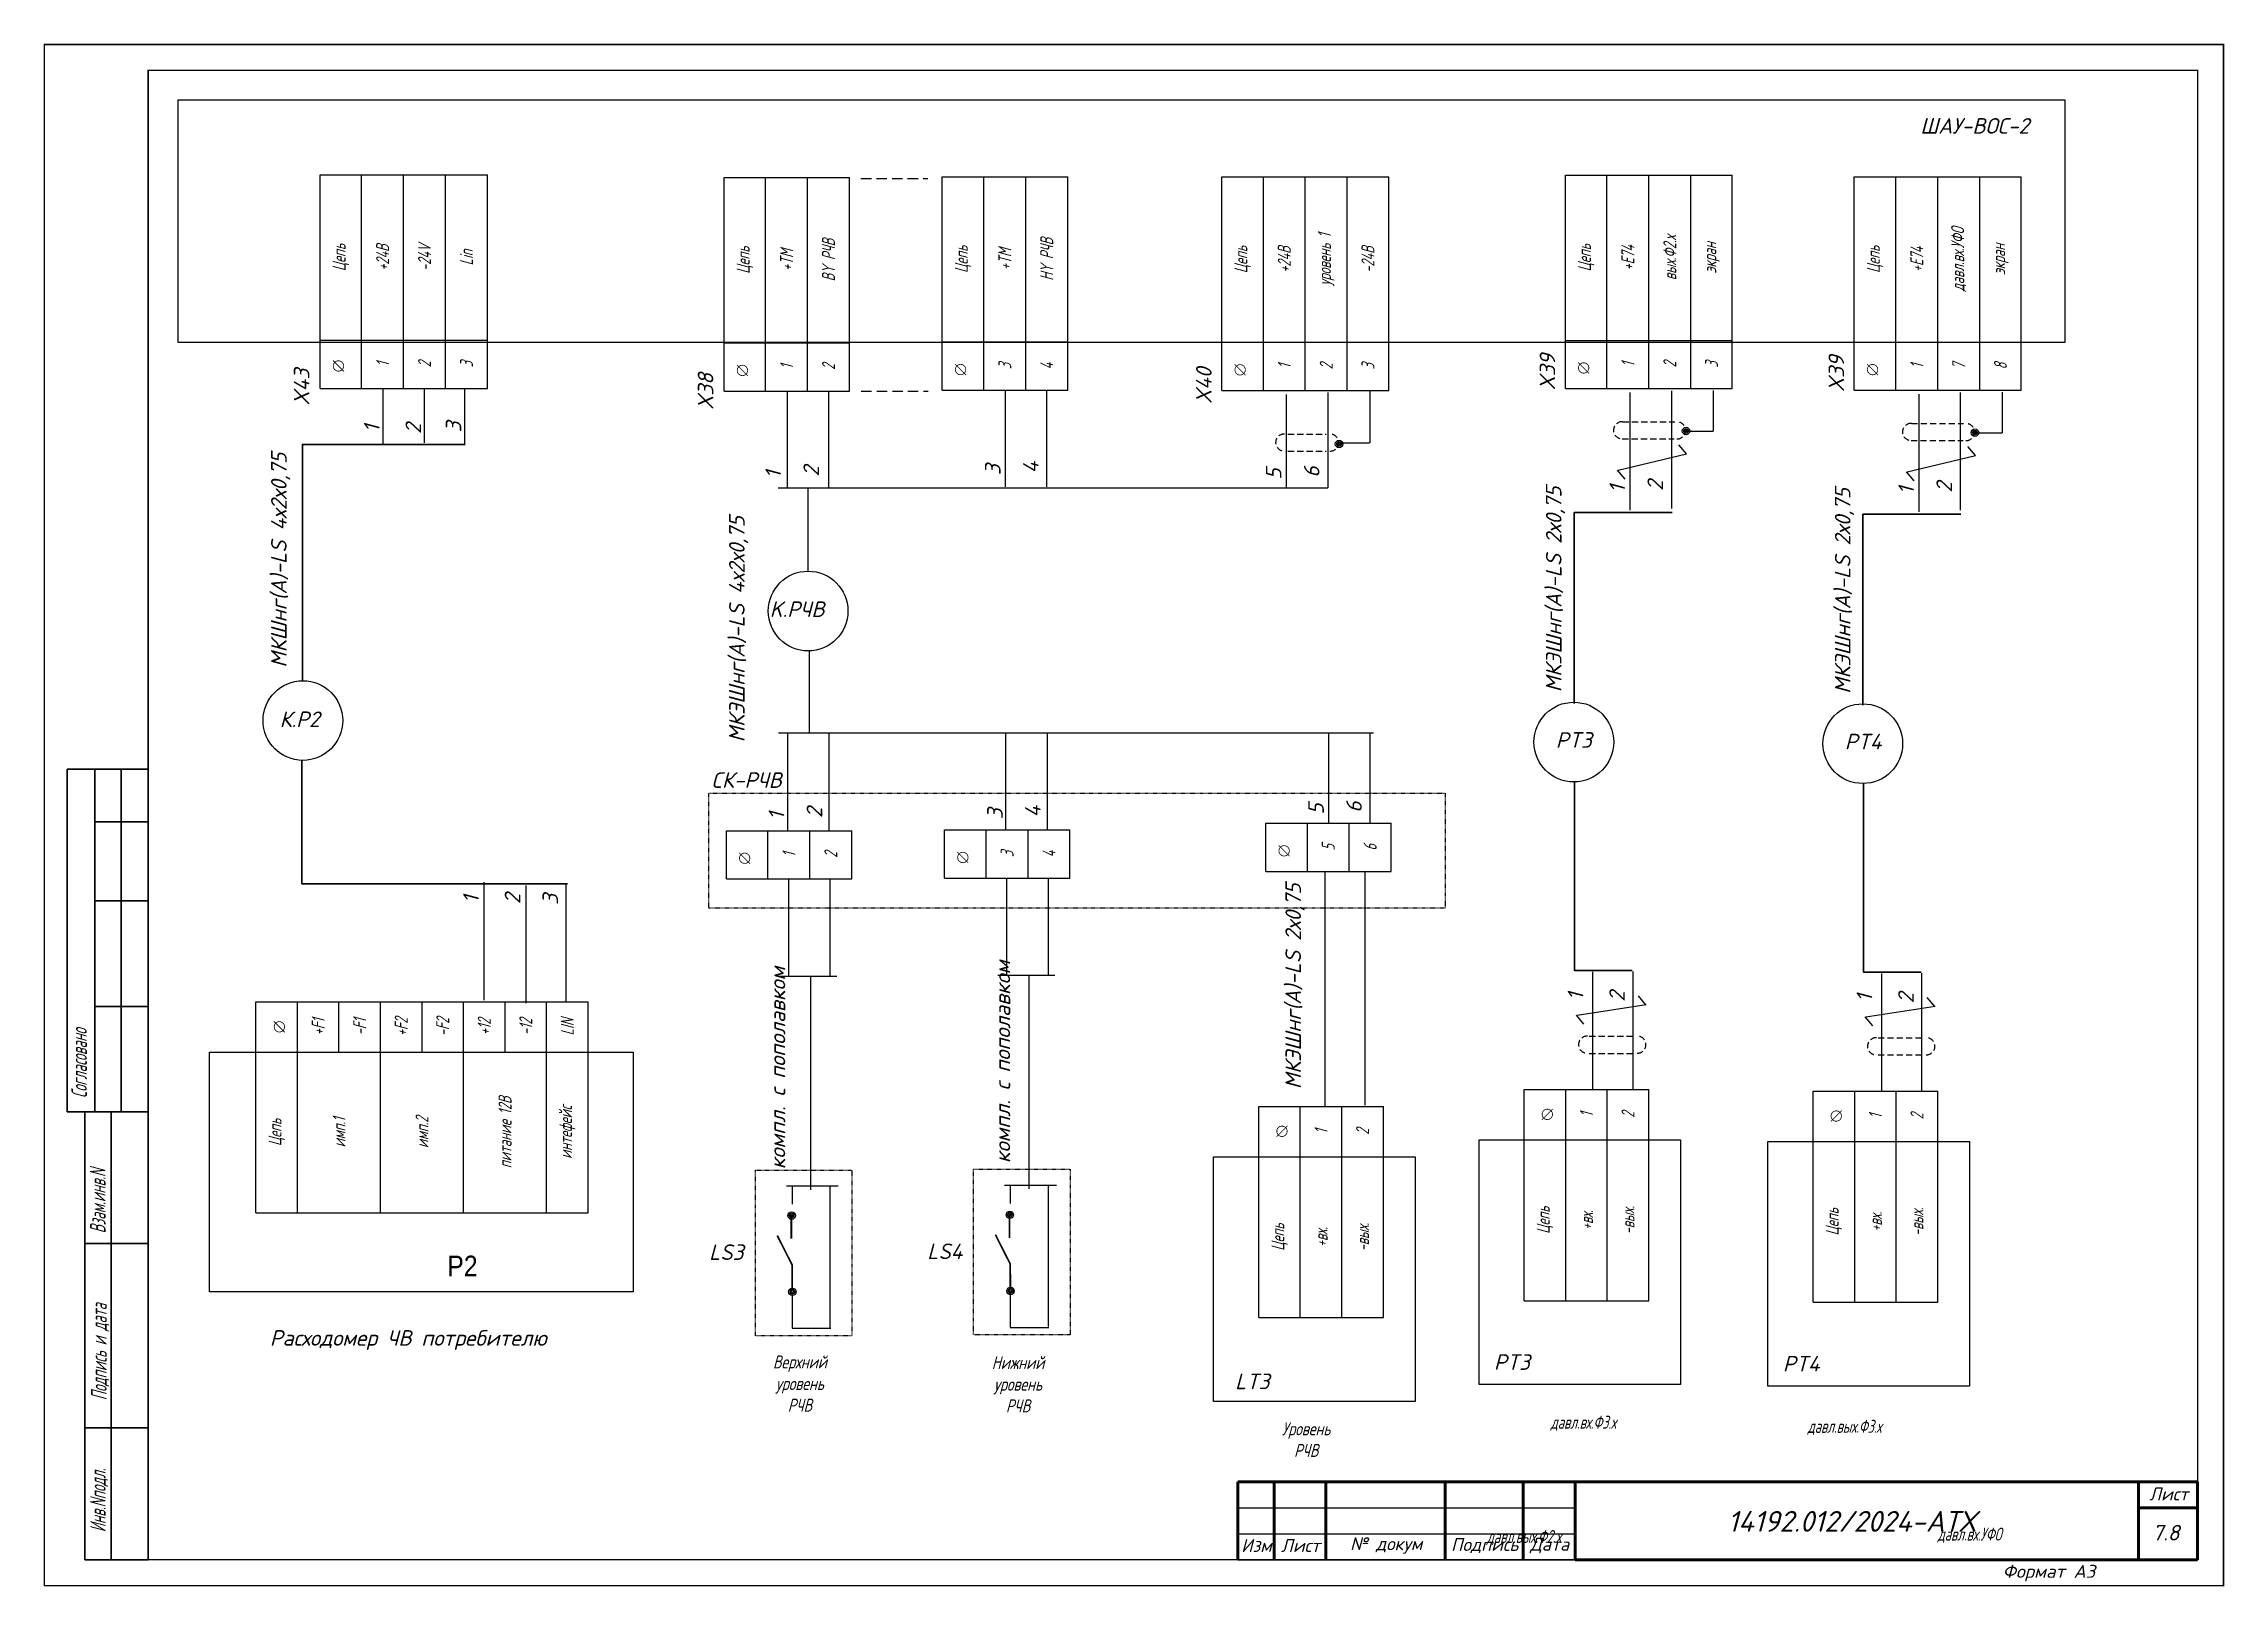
# Model space of a CAD drawing. Header units: millimetres. Extents: x 2725 to 10524, y 7125 to 11639.
# Drawn here: x 6512.9 to 6933.2, y 8695.6 to 8992.9 of the extents above; entities that cross this region are included whole.
import ezdxf
from ezdxf.enums import TextEntityAlignment as Align

# ---------------------------------------------------------------- set-up
doc = ezdxf.new("R2010")
doc.units = ezdxf.units.MM
doc.header["$LTSCALE"] = 4
doc.set_wipeout_variables(frame=1)
for name, pattern in [('ACAD_ISO02W100', [15, 12, -3]), ('DASHED', [0.75, 0.5, -0.25]), ('SolidLine', [0])]:
    doc.linetypes.add(name, pattern=pattern)
for name, color, linetype in [('G', 5, 'Continuous'), ('SYMS', 7, 'Continuous'), ('Вспомогательная', 1, 'Continuous'), ('Текст', 2, 'Continuous')]:
    doc.layers.add(name, color=color, linetype=linetype)
for name, color, linetype, lineweight in [('RAMKA', 7, 'Continuous', 25), ('SHTAMP', 7, 'SolidLine', 25), ('Основеая', 5, 'Continuous', 60)]:
    doc.layers.add(name, color=color, linetype=linetype, lineweight=lineweight)
doc.styles.add('COTES', font='cs_gost2304.shx', dxfattribs={"width": 0.75, "oblique": 15})
doc.styles.add('ISOCPEUR', font='isocpeui.ttf')
doc.styles.add('SC', font='wromrusc.shx', dxfattribs={"width": 0.8, "height": 2.5})
doc.styles.add('Simplex00.10.00', font='simplex.shx')
doc.styles.add('Simplex25.085.15', font='', dxfattribs={"width": 0.85, "oblique": 15, "height": 2.5})
doc.styles.add('ГОСТ', font='isocpeur.ttf', dxfattribs={"oblique": 15})
doc.styles.get('Simplex25.085.15').set_extended_font_data('GOST type A')

msp = doc.modelspace()

# ---------------------------------------------------------------- texts
at = {"linetype": 'Continuous', "style": 'SC', "width": 0.9}
msp.add_text('Р2', height=3.98, dxfattribs=at).set_placement((6590.66, 8755.4))
at = {"style": 'Simplex25.085.15', "oblique": 15, "width": 0.85}
for s, p in [('давл.вх.Ф3.х', (6803.32, 8726.02)), ('давл.вых.Ф3.х', (6852.85, 8725.23)), ('давл.вых.Ф2.x', (6791.02, 8704.01)), ('давл.вх.УФО', (6877.91, 8704.46))]:
    msp.add_text(s, height=2.5, dxfattribs=at).set_placement(p)
at = {"layer": 'RAMKA', "style": 'COTES', "oblique": 15, "width": 0.75}
for s, p in [('Согласовано', (6521.22, 8789.74)), ('Взам.инв.N', (6524.81, 8763.67)), ('Подпись и дата', (6525.04, 8731.5)), ('Инв.Nподл.', (6524.84, 8706.07))]:
    msp.add_text(s, height=3, rotation=90, dxfattribs=at).set_placement(p)
at = {"layer": 'SHTAMP', "color": 0, "style": 'ISOCPEUR'}
msp.add_text('14192.012/2024-АТХ', height=4, dxfattribs=at).set_placement((6861.31, 8706.17), align=Align.CENTER)
at = {"layer": 'SYMS', "linetype": 'Continuous', "ltscale": 0.2, "style": 'ГОСТ', "oblique": 15}
for s, p in [('ШАУ-ВОС-2', (6874.55, 8975.59)), ('K.РЧВ', (6652.81, 8882.45)), ('К.P2', (6558.36, 8861.24)), ('PT3', (6804.32, 8857.25)), ('PT4', (6860.01, 8856.94)), ('СК-РЧВ', (6641.58, 8849.52)), ('LS3', (6641.13, 8758.55)), ('LS4', (6683.17, 8758.71)), ('Расходомер ЧВ потребителю', (6556.46, 8742.02)), ('PT3', (6792.39, 8737.36)), ('PT4', (6848.08, 8737.05)), ('LT3', (6742.51, 8733.64))]:
    msp.add_text(s, height=3, dxfattribs=at).set_placement(p)
for s, p in [('X39', (6804.2, 8926.12)), ('X39', (6859.89, 8925.81)), ('X43', (6564.09, 8923.21)), ('X38', (6641.95, 8922.37)), ('X40', (6737.98, 8923.51)), ('1', (6577.64, 8918)), ('2', (6585.63, 8917.71)), ('3', (6593.37, 8918)), ('МКШнг(А)-LS 4х2х0,75', (6559.71, 8872.68)), ('1', (6654.99, 8909.13)), ('2', (6662.31, 8909.51)), ('3', (6697.31, 8909.77)), ('4', (6704.63, 8910.14)), ('5', (6751.44, 8908.92)), ('6', (6758.76, 8909.3)), ('МКЭШнг(А)-LS 2х0,75', (6805.42, 8867.95)), ('1', (6817.66, 8906.38)), ('2', (6824.98, 8906.75)), ('МКЭШнг(А)-LS 2х0,75', (6861.11, 8867.64)), ('1', (6873.35, 8906.06)), ('2', (6880.67, 8906.43)), ('МКЭШнг(А)-LS 4х2х0,75', (6647.98, 8858.3)), ('1', (6655.61, 8843.34)), ('2', (6662.93, 8843.71)), ('3', (6697.72, 8843.46)), ('4', (6705.03, 8843.83)), ('5', (6759.61, 8844.35)), ('6', (6766.93, 8844.72)), ('МКЭШнг(А)-LS 2х0,75', (6755.2, 8791.46)), ('1', (6596.73, 8827.29)), ('2', (6604.74, 8827.11)), ('3', (6612.02, 8826.97)), ('компл. с пополавком', (6655.82, 8776.02)), ('компл. с пополавком', (6699.17, 8777.2)), ('1', (6809.62, 8808.57)), ('2', (6817.62, 8808.29)), ('1', (6865.31, 8808.26)), ('2', (6873.31, 8807.98))]:
    msp.add_text(s, height=3, rotation=90, dxfattribs=at).set_placement(p)
at = {"layer": 'SYMS', "color": 7, "linetype": 'Continuous', "ltscale": 0.2, "style": 'ГОСТ', "oblique": 15}
msp.add_text('7.8', height=3, dxfattribs=at).set_placement((6919.27, 8704.49))
at = {"layer": 'SYMS', "linetype": 'Continuous', "char_height": 2.5, "width": 16.2192, "attachment_point": 2}
for s, insert in [('{\\Fsimplex|c204;\\Q15;\\W0.75;\\C0;Верхний уровень РЧВ}', (6658.63, 8740.14)), ('{\\Fsimplex|c204;\\Q15;\\W0.75;\\C0;Нижний уровень РЧВ}', (6700.67, 8740.01)), ('{\\Fsimplex|c204;\\Q15;\\W0.75;\\C0;Уровень\\PРЧВ}', (6756.21, 8727.26))]:
    msp.add_mtext(s, dxfattribs=dict(at, insert=insert))
at = {"layer": 'Текст', "color": 7, "char_height": 2.5, "style": 'ГОСТ'}
for s, insert, width, attachment_point in [('{\\fISOCPEUR|b0|i0|c204|p34;Лист}', (6926.2, 8713.46), 11.4585, 6), ('{\\fISOCPEUR|b0|i0|c204|p34;Изм}', (6746.62, 8703.52), 7, 5), ('{\\fISOCPEUR|b0|i0|c204|p34;Лист}', (6755.12, 8703.52), 10, 5), ('{\\fISOCPEUR|b0|i0|c204|p34;№ докум}', (6771.62, 8703.52), 23, 5), ('{\\fISOCPEUR|b0|i0|c204|p34;Подпись}', (6790.62, 8703.52), 15, 5), ('{\\fISOCPEUR|b0|i0|c204|p34;Дата}', (6803.12, 8703.52), 10, 5)]:
    msp.add_mtext(s, dxfattribs=dict(at, insert=insert, width=width, attachment_point=attachment_point))

# ---------------------------------------------------------------- blocks, each defined once
blk = doc.blocks.new('Формат А3')
at = {"color": 0, "linetype": 'Continuous', "const_width": 0.3}
for points in [[(-420, 297), (0, 297), (0, 0), (-420, 0)], [(-400, 5), (-400, 292), (-5, 292), (-5, 5)]]:
    blk.add_lwpolyline(points, close=True, dxfattribs=at)
at = {"color": 0, "linetype": 'Continuous', "style": 'Simplex00.10.00', "oblique": 15}
blk.add_text('Формат А3', height=2.5, dxfattribs=at).set_placement((-33.67, 2.75), align=Align.MIDDLE_CENTER)
blk = doc.blocks.new('*T302')
at = {"color": 0, "linetype": 'ByBlock', "lineweight": -2, "transparency": 16777216}
for p, q in [((0, 0), (0, 41.14)), ((0, 41.14), (32.24, 41.14)), ((8, 0), (8, 41.14)), ((16.08, 0), (16.08, 41.14)), ((24.16, 0), (24.16, 41.14)), ((32.24, 0), (32.24, 41.14)), ((0, 9.29), (32.24, 9.29))]:
    blk.add_line(p, q, dxfattribs=at)
at = {"color": 0, "lineweight": -2, "transparency": 16777216}
blk.add_line((0, 0), (32.24, 0), dxfattribs=at)
at = {"color": 0, "linetype": 'Continuous', "lineweight": -2, "transparency": 16777216, "char_height": 2.5, "attachment_point": 5, "rotation": 90, "style": 'Simplex25.085.15'}
for s, insert, width in [('Цепь', (4, 25.21), 28.8496), ('+24B', (12.04, 25.21), 28.8496), ('-24V', (20.12, 25.21), 28.8496), ('Lin', (28.2, 25.21), 28.8496), ('1', (12.04, 4.64), 6.286), ('2', (20.12, 4.64), 6.286), ('3', (28.2, 4.64), 6.286)]:
    blk.add_mtext(s, dxfattribs=dict(at, insert=insert, width=width))
blk = doc.blocks.new('Клеммное соединение')
at = {"linetype": 'Continuous'}
blk.add_wipeout([(0, -1), (-0.44, -0.9), (-0.6, -0.8), (-0.71, -0.7), (-0.8, -0.6), (-0.87, -0.5), (-0.92, -0.4), (-0.95, -0.3), (-0.98, -0.2), (-0.99, -0.1), (-0.99, 0), (-0.99, 0.1), (-0.98, 0.2), (-0.95, 0.3), (-0.92, 0.4), (-0.87, 0.5), (-0.8, 0.6), (-0.71, 0.7), (-0.6, 0.8), (-0.44, 0.9), (0, 1), (0.44, 0.9), (0.6, 0.8), (0.71, 0.7), (0.8, 0.6), (0.87, 0.5), (0.92, 0.4), (0.95, 0.3), (0.98, 0.2), (0.99, 0.1), (1, 0), (0.99, -0.1), (0.98, -0.2), (0.95, -0.3), (0.92, -0.4), (0.87, -0.5), (0.8, -0.6), (0.71, -0.7), (0.6, -0.8), (0.44, -0.9)], dxfattribs=at)
at = {"color": 0, "linetype": 'Continuous', "lineweight": -2, "const_width": 0.15}
blk.add_lwpolyline([(-1.06, -1.06), (1.06, 1.06)], dxfattribs=at)
blk.add_lwpolyline([(-1, 0, 1), (1, 0, 1)], format="xyb", close=True, dxfattribs=at)
blk = doc.blocks.new('*T303')
at = {"color": 0, "linetype": 'ByBlock', "lineweight": -2, "transparency": 16777216}
for p, q in [((0, 0), (0, 40.67)), ((0, 40.67), (64, 40.67)), ((8, 0), (8, 40.67)), ((16, 31), (16, 40.67)), ((24, 0), (24, 40.67)), ((32, 31), (32, 40.67)), ((40, 0), (40, 40.67)), ((48, 31), (48, 40.67)), ((56, 0), (56, 40.67)), ((64, 0), (64, 40.67)), ((0, 31), (64, 31)), ((8, 0), (64, 0))]:
    blk.add_line(p, q, dxfattribs=at)
at = {"color": 0, "lineweight": -2, "transparency": 16777216}
blk.add_line((0, 0), (8, 0), dxfattribs=at)
at = {"color": 0, "linetype": 'Continuous', "lineweight": -2, "transparency": 16777216, "char_height": 2.5, "attachment_point": 5, "rotation": 90, "style": 'Simplex25.085.15'}
for s, insert, width in [('+F1', (12, 35.83), 6.6745), ('-F1', (20, 35.83), 6.6745), ('+F2', (28, 35.83), 6.6745), ('-F2', (36, 35.83), 6.6745), ('+12', (44, 35.83), 6.6745), ('-12', (52, 35.83), 6.6745), ('LIN', (60, 35.83), 6.6745), ('питание 12В', (48, 15.5), 27.9958), ('интефейс', (60, 15.5), 27.9958), ('Цепь', (4, 15.5), 27.9958), ('имп.1', (16, 15.5), 27.9958), ('имп.2', (32, 15.5), 27.9958)]:
    blk.add_mtext(s, dxfattribs=dict(at, insert=insert, width=width))
blk = doc.blocks.new('*T304')
at = {"color": 0, "linetype": 'ByBlock', "lineweight": -2, "transparency": 16777216}
for p, q in [((0, 0), (0, 41.14)), ((0, 41.14), (24.16, 41.14)), ((8, 0), (8, 41.14)), ((16.08, 0), (16.08, 41.14)), ((24.16, 0), (24.16, 41.14)), ((0, 9.29), (24.16, 9.29))]:
    blk.add_line(p, q, dxfattribs=at)
at = {"color": 0, "lineweight": -2, "transparency": 16777216}
blk.add_line((0, 0), (24.16, 0), dxfattribs=at)
at = {"color": 0, "linetype": 'Continuous', "lineweight": -2, "transparency": 16777216, "char_height": 2.5, "attachment_point": 5, "rotation": 90, "style": 'Simplex25.085.15'}
for s, insert, width in [('BY РЧВ', (20.12, 25.21), 28.8496), ('Цепь', (4, 25.21), 28.8496), ('+TM', (12.04, 25.21), 28.8496), ('1', (12.04, 4.64), 6.286), ('2', (20.12, 4.64), 6.286)]:
    blk.add_mtext(s, dxfattribs=dict(at, insert=insert, width=width))
blk = doc.blocks.new('WDDOT')
for radius in [0.72, 0.449, 0.223]:
    blk.add_circle((0, 0), radius)
blk = doc.blocks.new('*T297')
at = {"color": 0, "linetype": 'ByBlock', "lineweight": -2, "transparency": 16777216}
for p, q in [((0, 0), (0, 9.29)), ((0, 9.29), (24.16, 9.29)), ((8, 0), (8, 9.29)), ((16.08, 0), (16.08, 9.29)), ((24.16, 0), (24.16, 9.29))]:
    blk.add_line(p, q, dxfattribs=at)
at = {"color": 0, "lineweight": -2, "transparency": 16777216}
blk.add_line((0, 0), (24.16, 0), dxfattribs=at)
at = {"color": 0, "linetype": 'Continuous', "lineweight": -2, "transparency": 16777216, "char_height": 2.5, "width": 6.286, "attachment_point": 5, "rotation": 90, "style": 'Simplex25.085.15'}
for s, insert in [('1', (12.04, 4.64)), ('2', (20.12, 4.64))]:
    blk.add_mtext(s, dxfattribs=dict(at, insert=insert))
blk = doc.blocks.new('*T298')
at = {"color": 0, "linetype": 'ByBlock', "lineweight": -2, "transparency": 16777216}
for p, q in [((0, 0), (0, 41.14)), ((0, 41.14), (32.16, 41.14)), ((8, 0), (8, 41.14)), ((16.08, 0), (16.08, 41.14)), ((24.16, 0), (24.16, 41.14)), ((32.16, 0), (32.16, 41.14)), ((0, 9.29), (32.16, 9.29))]:
    blk.add_line(p, q, dxfattribs=at)
at = {"color": 0, "lineweight": -2, "transparency": 16777216}
blk.add_line((0, 0), (32.16, 0), dxfattribs=at)
at = {"color": 0, "linetype": 'Continuous', "lineweight": -2, "transparency": 16777216, "char_height": 2.5, "attachment_point": 5, "rotation": 90, "style": 'Simplex25.085.15'}
for s, insert, width in [('уровень 1', (20.12, 25.21), 28.8496), ('Цепь', (4, 25.21), 28.8496), ('+24В', (12.04, 25.21), 28.8496), ('-24В', (28.16, 25.21), 28.8496), ('1', (12.04, 4.64), 6.286), ('2', (20.12, 4.64), 6.286), ('3', (28.16, 4.64), 6.286)]:
    blk.add_mtext(s, dxfattribs=dict(at, insert=insert, width=width))
blk = doc.blocks.new('*T299')
at = {"color": 0, "linetype": 'ByBlock', "lineweight": -2, "transparency": 16777216}
for p, q in [((0, 0), (0, 40.67)), ((0, 40.67), (24, 40.67)), ((8, 0), (8, 40.67)), ((16, 0), (16, 40.67)), ((24, 0), (24, 40.67)), ((0, 31), (24, 31)), ((8, 0), (24, 0))]:
    blk.add_line(p, q, dxfattribs=at)
at = {"color": 0, "lineweight": -2, "transparency": 16777216}
blk.add_line((0, 0), (8, 0), dxfattribs=at)
at = {"color": 0, "linetype": 'Continuous', "lineweight": -2, "transparency": 16777216, "char_height": 2.5, "attachment_point": 5, "rotation": 90, "style": 'Simplex25.085.15'}
for s, insert, width in [('1', (12, 35.83), 6.6745), ('2', (20, 35.83), 6.6745), ('Цепь', (4, 15.5), 27.9958), ('+вх.', (12, 15.5), 27.9958), ('-вых.', (20, 15.5), 27.9958)]:
    blk.add_mtext(s, dxfattribs=dict(at, insert=insert, width=width))
blk = doc.blocks.new('*T300')
at = {"color": 0, "linetype": 'ByBlock', "lineweight": -2, "transparency": 16777216}
for p, q in [((0, 0), (0, 41.14)), ((0, 41.14), (24.16, 41.14)), ((8, 0), (8, 41.14)), ((16.08, 0), (16.08, 41.14)), ((24.16, 0), (24.16, 41.14)), ((0, 9.29), (24.16, 9.29))]:
    blk.add_line(p, q, dxfattribs=at)
at = {"color": 0, "lineweight": -2, "transparency": 16777216}
blk.add_line((0, 0), (24.16, 0), dxfattribs=at)
at = {"color": 0, "linetype": 'Continuous', "lineweight": -2, "transparency": 16777216, "char_height": 2.5, "attachment_point": 5, "rotation": 90, "style": 'Simplex25.085.15'}
for s, insert, width in [('НY PЧВ', (20.12, 25.21), 28.8496), ('Цепь', (4, 25.21), 28.8496), ('+TM', (12.04, 25.21), 28.8496), ('3', (12.04, 4.64), 6.286), ('4', (20.12, 4.64), 6.286)]:
    blk.add_mtext(s, dxfattribs=dict(at, insert=insert, width=width))
blk = doc.blocks.new('*T301')
at = {"color": 0, "linetype": 'ByBlock', "lineweight": -2, "transparency": 16777216}
for p, q in [((0, 0), (0, 9.29)), ((0, 9.29), (24.16, 9.29)), ((8, 0), (8, 9.29)), ((16.08, 0), (16.08, 9.29)), ((24.16, 0), (24.16, 9.29))]:
    blk.add_line(p, q, dxfattribs=at)
at = {"color": 0, "lineweight": -2, "transparency": 16777216}
blk.add_line((0, 0), (24.16, 0), dxfattribs=at)
at = {"color": 0, "linetype": 'Continuous', "lineweight": -2, "transparency": 16777216, "char_height": 2.5, "width": 6.286, "attachment_point": 5, "rotation": 90, "style": 'Simplex25.085.15'}
for s, insert in [('3', (12.04, 4.64)), ('4', (20.12, 4.64))]:
    blk.add_mtext(s, dxfattribs=dict(at, insert=insert))
blk = doc.blocks.new('*T305')
at = {"color": 0, "linetype": 'ByBlock', "lineweight": -2, "transparency": 16777216}
for p, q in [((0, 0), (0, 41.14)), ((0, 41.14), (32.16, 41.14)), ((8, 0), (8, 41.14)), ((16.08, 0), (16.08, 41.14)), ((24.16, 0), (24.16, 41.14)), ((32.16, 0), (32.16, 41.14)), ((0, 9.29), (32.16, 9.29))]:
    blk.add_line(p, q, dxfattribs=at)
at = {"color": 0, "lineweight": -2, "transparency": 16777216}
blk.add_line((0, 0), (32.16, 0), dxfattribs=at)
at = {"color": 0, "linetype": 'Continuous', "lineweight": -2, "transparency": 16777216, "char_height": 2.5, "attachment_point": 5, "rotation": 90, "style": 'Simplex25.085.15'}
for s, insert, width in [('вых.Ф2.х', (20.12, 25.21), 28.8496), ('Цепь', (4, 25.21), 28.8496), ('+Е74', (12.04, 25.21), 28.8496), ('экран', (28.16, 25.21), 28.8496), ('1', (12.04, 4.64), 6.286), ('2', (20.12, 4.64), 6.286), ('3', (28.16, 4.64), 6.286)]:
    blk.add_mtext(s, dxfattribs=dict(at, insert=insert, width=width))
blk = doc.blocks.new('*T306')
at = {"color": 0, "linetype": 'ByBlock', "lineweight": -2, "transparency": 16777216}
for p, q in [((0, 0), (0, 40.67)), ((0, 40.67), (24, 40.67)), ((8, 0), (8, 40.67)), ((16, 0), (16, 40.67)), ((24, 0), (24, 40.67)), ((0, 31), (24, 31)), ((8, 0), (24, 0))]:
    blk.add_line(p, q, dxfattribs=at)
at = {"color": 0, "lineweight": -2, "transparency": 16777216}
blk.add_line((0, 0), (8, 0), dxfattribs=at)
at = {"color": 0, "linetype": 'Continuous', "lineweight": -2, "transparency": 16777216, "char_height": 2.5, "attachment_point": 5, "rotation": 90, "style": 'Simplex25.085.15'}
for s, insert, width in [('1', (12, 35.83), 6.6745), ('2', (20, 35.83), 6.6745), ('Цепь', (4, 15.5), 27.9958), ('+вх.', (12, 15.5), 27.9958), ('-вых.', (20, 15.5), 27.9958)]:
    blk.add_mtext(s, dxfattribs=dict(at, insert=insert, width=width))
blk = doc.blocks.new('*T307')
at = {"color": 0, "linetype": 'ByBlock', "lineweight": -2, "transparency": 16777216}
for p, q in [((0, 0), (0, 41.14)), ((0, 41.14), (32.16, 41.14)), ((8, 0), (8, 41.14)), ((16.08, 0), (16.08, 41.14)), ((24.16, 0), (24.16, 41.14)), ((32.16, 0), (32.16, 41.14)), ((0, 9.29), (32.16, 9.29))]:
    blk.add_line(p, q, dxfattribs=at)
at = {"color": 0, "lineweight": -2, "transparency": 16777216}
blk.add_line((0, 0), (32.16, 0), dxfattribs=at)
at = {"color": 0, "linetype": 'Continuous', "lineweight": -2, "transparency": 16777216, "char_height": 2.5, "attachment_point": 5, "rotation": 90, "style": 'Simplex25.085.15'}
for s, insert, width in [('давл.вх.УФО', (20.12, 25.21), 28.8496), ('Цепь', (4, 25.21), 28.8496), ('+Е74', (12.04, 25.21), 28.8496), ('экран', (28.16, 25.21), 28.8496), ('1', (12.04, 4.64), 6.286), ('7', (20.12, 4.64), 6.286), ('8', (28.16, 4.64), 6.286)]:
    blk.add_mtext(s, dxfattribs=dict(at, insert=insert, width=width))
blk = doc.blocks.new('*T308')
at = {"color": 0, "linetype": 'ByBlock', "lineweight": -2, "transparency": 16777216}
for p, q in [((0, 0), (0, 40.67)), ((0, 40.67), (24, 40.67)), ((8, 0), (8, 40.67)), ((16, 0), (16, 40.67)), ((24, 0), (24, 40.67)), ((0, 31), (24, 31)), ((8, 0), (24, 0))]:
    blk.add_line(p, q, dxfattribs=at)
at = {"color": 0, "lineweight": -2, "transparency": 16777216}
blk.add_line((0, 0), (8, 0), dxfattribs=at)
at = {"color": 0, "linetype": 'Continuous', "lineweight": -2, "transparency": 16777216, "char_height": 2.5, "attachment_point": 5, "rotation": 90, "style": 'Simplex25.085.15'}
for s, insert, width in [('1', (12, 35.83), 6.6745), ('2', (20, 35.83), 6.6745), ('Цепь', (4, 15.5), 27.9958), ('+вх.', (12, 15.5), 27.9958), ('-вых.', (20, 15.5), 27.9958)]:
    blk.add_mtext(s, dxfattribs=dict(at, insert=insert, width=width))
blk = doc.blocks.new('*T410')
at = {"color": 0, "linetype": 'ByBlock', "lineweight": -2, "transparency": 16777216}
for p, q in [((0, 0), (0, 9.29)), ((0, 9.29), (24.16, 9.29)), ((8, 0), (8, 9.29)), ((16.08, 0), (16.08, 9.29)), ((24.16, 0), (24.16, 9.29))]:
    blk.add_line(p, q, dxfattribs=at)
at = {"color": 0, "lineweight": -2, "transparency": 16777216}
blk.add_line((0, 0), (24.16, 0), dxfattribs=at)
at = {"color": 0, "linetype": 'Continuous', "lineweight": -2, "transparency": 16777216, "char_height": 2.5, "width": 6.286, "attachment_point": 5, "rotation": 90, "style": 'Simplex25.085.15'}
for s, insert in [('5', (12.04, 4.64)), ('6', (20.12, 4.64))]:
    blk.add_mtext(s, dxfattribs=dict(at, insert=insert))

# ---------------------------------------------------------------- linework, layer by layer
at = {"linetype": 'DASHED', "ltscale": 0.6}
for p, q in [((6817.16, 8920.06), (6827.23, 8920.06)), ((6872.84, 8919.75), (6882.91, 8919.75)), ((6752.66, 8917.71), (6760.08, 8917.71)), ((6817.11, 8916.78), (6827.16, 8916.78)), ((6872.79, 8916.46), (6882.85, 8916.46)), ((6752.69, 8914.42), (6760.08, 8914.42)), ((6810.74, 8801.67), (6819.44, 8801.67)), ((6866.42, 8801.35), (6875.13, 8801.35)), ((6810.74, 8798.36), (6819.56, 8798.36)), ((6866.42, 8798.05), (6875.25, 8798.05))]:
    msp.add_line(p, q, dxfattribs=at)
at = {"linetype": 'Continuous', "ltscale": 0.6}
msp.add_line((6762.55, 8915.98), (6768.43, 8915.98), dxfattribs=at)
at = {"ltscale": 0.6}
for p, q in [((6829.51, 8913.91), (6828.05, 8915.63)), ((6885.2, 8913.59), (6883.74, 8915.31)), ((6817.69, 8909), (6816.23, 8910.72)), ((6816.36, 8910.72), (6829.52, 8913.91)), ((6873.37, 8908.68), (6871.91, 8910.41)), ((6872.05, 8910.41), (6885.21, 8913.59)), ((6809.74, 8803.97), (6808.28, 8805.69)), ((6808.41, 8805.69), (6821.72, 8807.75)), ((6821.69, 8807.74), (6820.23, 8809.46)), ((6865.42, 8803.65), (6863.96, 8805.38)), ((6864.09, 8805.38), (6877.41, 8807.43)), ((6877.38, 8807.42), (6875.92, 8809.14))]:
    msp.add_line(p, q, dxfattribs=at)
at = {"linetype": 'ACAD_ISO02W100'}
for p, q in [((6829.35, 8918.28), (6834.63, 8918.28)), ((6885.04, 8917.96), (6890.32, 8917.96))]:
    msp.add_line(p, q, dxfattribs=at)
at = {"color": 0, "ltscale": 0.2}
for p, q in [((6654.43, 8907.36), (6760.38, 8907.36)), ((6654.51, 8860.15), (6769.15, 8860.15)), ((6654.71, 8813.25), (6665.75, 8813.25)), ((6696.75, 8813.41), (6707.79, 8813.41))]:
    msp.add_line(p, q, dxfattribs=at)
at = {"lineweight": 30}
for p, q in [((6517.44, 8853.11), (6532.92, 8853.11)), ((6517.44, 8853.11), (6517.44, 8787.1)), ((6522.77, 8853.11), (6522.77, 8787.1)), ((6527.84, 8853.11), (6527.84, 8787.1)), ((6522.77, 8842.95), (6532.92, 8842.95)), ((6522.77, 8827.72), (6532.92, 8827.72)), ((6522.77, 8807.41), (6532.92, 8807.41)), ((6517.44, 8787.1), (6532.92, 8787.1)), ((6520.84, 8700.79), (6520.84, 8787.1)), ((6525.91, 8700.79), (6525.91, 8787.1)), ((6533.02, 8761.72), (6520.84, 8761.72)), ((6533.02, 8726.18), (6520.84, 8726.18))]:
    msp.add_line(p, q, dxfattribs=at)
at = {"color": 0, "ltscale": 1.2}
for p, q in [((6660.69, 8813.25), (6660.69, 8772.07)), ((6702.74, 8813.41), (6702.74, 8772.23))]:
    msp.add_line(p, q, dxfattribs=at)
at = {"color": 0, "linetype": 'Continuous', "ltscale": 0.2}
for p, q in [((6657.2, 8769.28), (6657.2, 8772.67)), ((6664.48, 8745.55), (6664.48, 8772.67)), ((6699.25, 8769.44), (6699.25, 8772.83)), ((6706.52, 8745.71), (6706.52, 8772.83)), ((6657.11, 8752.26), (6657.11, 8745.39)), ((6699.16, 8752.42), (6699.16, 8745.55)), ((6657.11, 8745.39), (6664.59, 8745.39)), ((6699.16, 8745.55), (6706.64, 8745.55))]:
    msp.add_line(p, q, dxfattribs=at)
at = {"linetype": 'Continuous', "ltscale": 0.6}
msp.add_lwpolyline([(6538.73, 8935.43), (6902.5, 8935.43), (6902.5, 8982.07), (6538.73, 8982.07)], close=True, dxfattribs=at)
at = {"color": 0, "ltscale": 1.2}
msp.add_lwpolyline([(6544.82, 8798.61), (6626.49, 8798.61), (6626.49, 8752.38), (6544.82, 8752.38)], close=True, dxfattribs=at)
at = {"ltscale": 0.6}
for points in [[(6789.52, 8781.7), (6828.34, 8781.7), (6828.34, 8734.55), (6789.52, 8734.55)], [(6845.2, 8781.39), (6884.03, 8781.39), (6884.03, 8734.23), (6845.2, 8734.23)], [(6738.37, 8778.45), (6777.19, 8778.45), (6777.19, 8731.29), (6738.37, 8731.29)]]:
    msp.add_lwpolyline(points, close=True, dxfattribs=at)
at = {"color": 0, "linetype": 'DASHED', "ltscale": 0.02}
for points in [[(6650.07, 8743.93), (6650.07, 8775.86), (6668.67, 8775.86), (6668.67, 8743.93)], [(6692.12, 8744.09), (6692.12, 8776.02), (6710.71, 8776.02), (6710.71, 8744.09)]]:
    msp.add_lwpolyline(points, close=True, dxfattribs=at)
at = {"color": 0, "ltscale": 1.2}
for points in [[(6656.04, 8772.83), (6666.03, 8772.83)], [(6698.08, 8772.99), (6708.07, 8772.99)]]:
    msp.add_lwpolyline(points, dxfattribs=at)
at = {"color": 0, "ltscale": 0.2, "const_width": 0.33}
for points in [[(6699.03, 8762.78), (6699.03, 8767.4)], [(6657.14, 8752.79), (6657.13, 8757.6), (6654.27, 8763.25)], [(6656.98, 8762.62), (6656.98, 8767.24)], [(6699.19, 8752.95), (6699.18, 8757.75), (6696.31, 8763.41)]]:
    msp.add_lwpolyline(points, dxfattribs=at)
at = {"lineweight": 30}
msp.add_lwpolyline([(6533.02, 8700.79), (6520.84, 8700.79)], dxfattribs=at)
at = {"linetype": 'DASHED', "ltscale": 0.6}
for centre, start, end in [((6817.08, 8918.43), 87.3959, 270), ((6827.71, 8918.41), 267.3959, 90), ((6872.77, 8918.11), 87.3959, 270), ((6883.4, 8918.09), 267.3959, 90), ((6751.96, 8916.07), 87.3959, 270), ((6760.82, 8916.06), 267.3959, 90), ((6810.35, 8800.04), 87.3959, 270), ((6820.05, 8800.03), 267.3959, 90), ((6866.03, 8799.72), 87.3959, 270), ((6875.74, 8799.72), 267.3959, 90)]:
    msp.add_arc(centre, 1.64, start, end, dxfattribs=at)
at = {"layer": 'G', "color": 0, "linetype": 'DASHED'}
for p, q in [((6670.4, 8966.95), (6683.29, 8966.95)), ((6670.45, 8925.97), (6683.34, 8925.97))]:
    msp.add_line(p, q, dxfattribs=at)
at = {"layer": 'SYMS', "linetype": 'Continuous', "ltscale": 0.2}
for p, q in [((6578.24, 8926.52), (6578.24, 8915.55)), ((6586.22, 8926.5), (6586.22, 8916.03)), ((6593.97, 8926.53), (6593.97, 8915.56)), ((6752.38, 8925.35), (6752.38, 8907.36)), ((6760.38, 8925.7), (6760.38, 8907.36)), ((6768.45, 8926.14), (6768.45, 8915.98)), ((6818.6, 8925.7), (6818.6, 8903.02)), ((6826.6, 8926.06), (6826.6, 8903.37)), ((6834.64, 8926.07), (6834.64, 8918.23)), ((6874.29, 8925.39), (6874.29, 8902.7)), ((6882.28, 8925.74), (6882.28, 8903.06)), ((6890.33, 8925.75), (6890.33, 8917.91)), ((6597.71, 8831.32), (6597.71, 8808.64)), ((6605.82, 8830.72), (6605.82, 8808.03)), ((6613.5, 8831), (6613.5, 8808.32)), ((6759.79, 8833.41), (6759.79, 8788.27)), ((6767.53, 8833.41), (6767.53, 8788.36)), ((6811.4, 8814.07), (6811.4, 8791.38)), ((6819.14, 8814.15), (6819.14, 8791.47)), ((6867.08, 8813.75), (6867.08, 8791.07)), ((6874.82, 8813.84), (6874.82, 8791.15))]:
    msp.add_line(p, q, dxfattribs=at)
at = {"layer": 'SYMS', "color": 0, "linetype": 'Continuous', "ltscale": 0.2}
for p, q in [((6656.15, 8925.93), (6656.15, 8907.38)), ((6664.13, 8925.93), (6664.13, 8907.38)), ((6698.2, 8926.09), (6698.2, 8907.54)), ((6706.18, 8926.09), (6706.18, 8907.54)), ((6660.17, 8907.36), (6660.17, 8891.32)), ((6660.39, 8875.8), (6660.39, 8860.12)), ((6656.24, 8859.96), (6656.24, 8841.4)), ((6664.21, 8859.96), (6664.21, 8841.4)), ((6698.28, 8860.12), (6698.28, 8841.56)), ((6706.26, 8860.12), (6706.26, 8841.56)), ((6760.51, 8860.15), (6760.51, 8842.7)), ((6768.49, 8860.15), (6768.49, 8842.7)), ((6656.43, 8831.83), (6656.43, 8813.27)), ((6664.41, 8831.83), (6664.41, 8813.27)), ((6698.48, 8831.98), (6698.48, 8813.43)), ((6706.46, 8831.98), (6706.46, 8813.43))]:
    msp.add_line(p, q, dxfattribs=at)
at = {"layer": 'SYMS', "linetype": 'Continuous', "lineweight": 30, "ltscale": 0.2}
for points in [[(6594.09, 8915.71), (6562.75, 8915.71), (6562.75, 8870.17)], [(6826.72, 8902.56), (6807.84, 8902.56), (6807.84, 8865.76)], [(6882.4, 8902.24), (6863.52, 8902.24), (6863.52, 8865.45)], [(6613.82, 8831.01), (6562.66, 8831.01), (6562.66, 8854.81)], [(6819.05, 8814.33), (6807.92, 8814.33), (6807.92, 8850.65)], [(6874.74, 8814.02), (6863.6, 8814.02), (6863.6, 8850.33)]]:
    msp.add_lwpolyline(points, dxfattribs=at)
at = {"layer": 'SYMS', "linetype": 'Continuous', "ltscale": 0.2}
for centre in [(6660.21, 8883.6), (6562.84, 8862.49)]:
    msp.add_circle(centre, 7.68, dxfattribs=at)
at = {"layer": 'SYMS', "color": 7, "linetype": 'Continuous', "ltscale": 0.2}
for centre in [(6807.79, 8858.35), (6863.48, 8858.04)]:
    msp.add_circle(centre, 7.68, dxfattribs=at)
at = {"layer": 'Вспомогательная', "color": 7}
for p, q in [((6743.02, 8710.79), (6808.02, 8710.79)), ((6743.02, 8705.79), (6808.02, 8705.79)), ((6743.02, 8700.79), (6808.02, 8700.79))]:
    msp.add_line(p, q, dxfattribs=at)
at = {"layer": 'Основеая', "color": 7}
for p, q in [((6743.02, 8715.79), (6743.02, 8700.79)), ((6928.02, 8715.79), (6743.02, 8715.79)), ((6750.02, 8715.79), (6750.02, 8700.79)), ((6760.02, 8715.79), (6760.02, 8700.79)), ((6783.02, 8715.79), (6783.02, 8700.79)), ((6798.02, 8715.79), (6798.02, 8700.79)), ((6808.02, 8715.79), (6808.02, 8700.79)), ((6916.59, 8715.79), (6916.59, 8700.79)), ((6928.02, 8715.79), (6928.02, 8700.79)), ((6916.59, 8710.79), (6928.02, 8710.79)), ((6928.02, 8700.79), (6808.02, 8700.79))]:
    msp.add_line(p, q, dxfattribs=at)

# ---------------------------------------------------------------- block references
for name, p in [('Формат А3', (6933.02, 8695.79)), ('*T302', (6566.17, 8926.5)), ('*T304', (6644.03, 8926)), ('*T300', (6686.08, 8926.16)), ('*T298', (6739.95, 8926.11)), ('*T305', (6806.17, 8926.46)), ('*T307', (6861.85, 8926.15)), ('*T297', (6644.47, 8831.98)), ('*T301', (6686.52, 8832.14)), ('*T410', (6748.43, 8833.41)), ('*T303', (6553.8, 8767.62)), ('*T306', (6798.23, 8750.7)), ('*T308', (6853.92, 8750.39)), ('*T299', (6747.08, 8747.44))]:
    msp.add_blockref(name, p)
at = {"layer": 'SYMS', "ltscale": 0.2}
for p in [(6829.41, 8918.29), (6762.54, 8915.79), (6885.1, 8917.97)]:
    msp.add_blockref('WDDOT', p, dxfattribs=at)
at = {"layer": 'SYMS', "color": 0, "ltscale": 0.2, "rotation": 180}
for p in [(6657.04, 8767.09), (6699.09, 8767.25), (6657.18, 8752.41), (6699.23, 8752.57)]:
    msp.add_blockref('WDDOT', p, dxfattribs=at)

msp.set_redraw_order([(e.dxf.handle, doc.entitydb.next_handle()) for e in msp.query("TEXT MTEXT ATTDEF DIMENSION ARC_DIMENSION")])  # texts and dimensions are drawn at this point

# ---------------------------------------------------------------- next in the draw order: block references
for p, rotation in [((6569.7, 8930.82), 90), ((6809.69, 8930.44), 90), ((6647.55, 8929.97), 90), ((6689.6, 8930.13), 90), ((6743.47, 8930.08), 90), ((6865.37, 8930.12), 90), ((6558.31, 8803.47), 90), ((6751.54, 8783.34), 180), ((6802.68, 8786.6), 180), ((6858.37, 8786.28), 180)]:
    msp.add_blockref('Клеммное соединение', p, dxfattribs=dict(rotation=rotation))
at = {"color": 0, "rotation": 90}
msp.add_blockref('Клеммное соединение', (6647.99, 8835.96), dxfattribs=at)

# ---------------------------------------------------------------- next in the draw order: linework, layer by layer
at = {"color": 0, "linetype": 'DASHED', "lineweight": 25, "ltscale": 0.05}
msp.add_lwpolyline([(6641.05, 8848.49), (6783, 8848.49), (6783, 8826.33), (6641.05, 8826.33)], close=True, dxfattribs=at)

# ---------------------------------------------------------------- next in the draw order: block references
at = {"color": 0, "rotation": 90}
for p in [(6690.04, 8836.11), (6751.96, 8837.39)]:
    msp.add_blockref('Клеммное соединение', p, dxfattribs=at)

doc.saveas('drawing.dxf')
